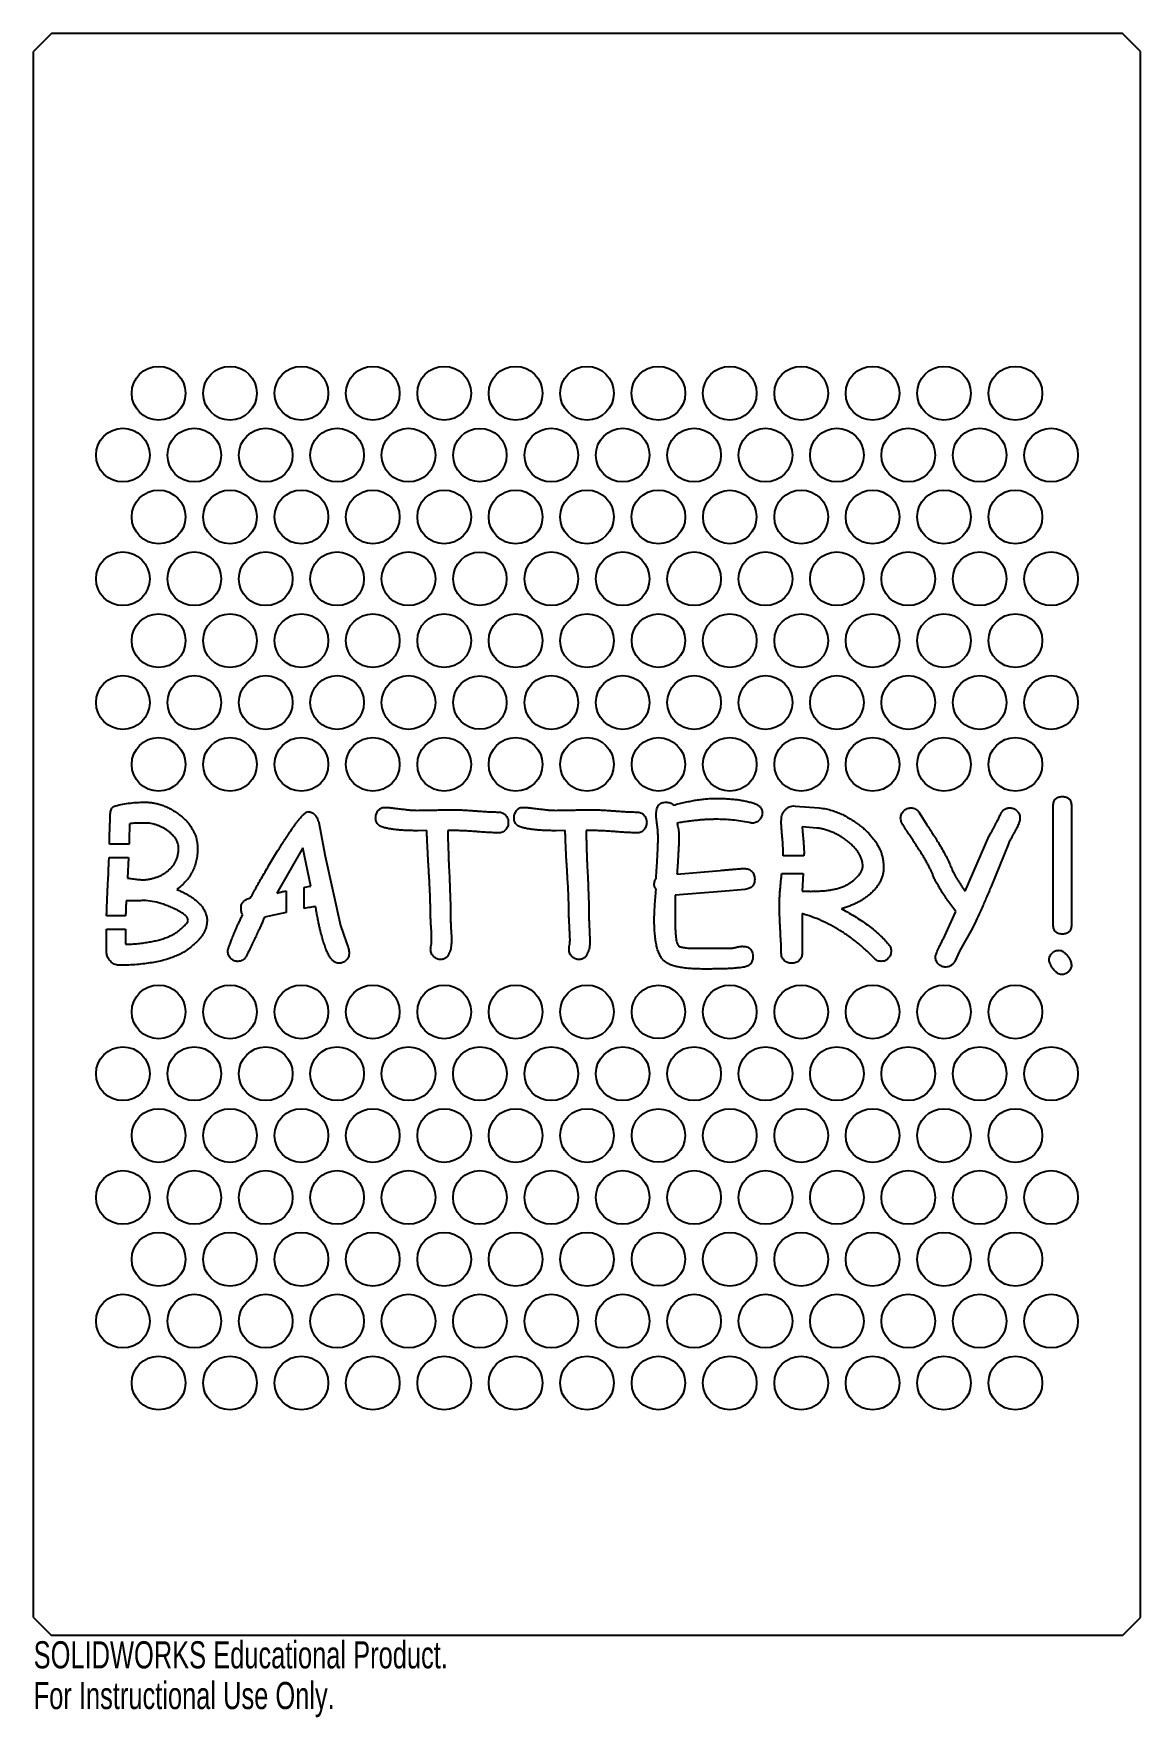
# Model space of a CAD drawing. Header units: inches. Extents: x -3.9 to 3.9, y -1.4 to 10.4.
import ezdxf

# ---------------------------------------------------------------- set-up
doc = ezdxf.new("R2010")
doc.units = ezdxf.units.IN
doc.header["$MEASUREMENT"] = 0
doc.styles.add('SLDTEXTSTYLE0', font='TXT', dxfattribs={"width": 0.7})

msp = doc.modelspace()

# ---------------------------------------------------------------- texts
at = {"color": 7, "linetype": 'Continuous', "char_height": 0.1903, "attachment_point": 1, "style": 'SLDTEXTSTYLE0'}
for s, insert in [('SOLIDWORKS Educational Product.', (-3.875, -0.835)), ('For Instructional Use Only.', (-3.875, -1.12))]:
    msp.add_mtext(s, dxfattribs=dict(at, insert=insert))

# ---------------------------------------------------------------- linework, layer by layer
at = {"color": 7, "linetype": 'Continuous', "lineweight": 25}
for p, q in [((-3.75, 10.42), (-3.875, 10.295)), ((3.75, 10.42), (-3.75, 10.42)), ((3.875, 10.295), (3.75, 10.42)), ((-3.875, -0.67), (-3.875, 10.295)), ((3.875, -0.67), (3.875, 10.295)), ((1.457, 5.012), (1.627, 4.999)), ((2.326, 4.967), (2.38, 4.881)), ((3.265, 4.182), (3.265, 5.012)), ((3.392, 5.012), (3.392, 4.182)), ((-3.205, 4.888), (-3.206, 4.77)), ((-1.879, 4.896), (-1.834, 4.662)), ((-1.121, 4.84), (-1.185, 4.839)), ((-0.927, 4.84), (-0.975, 4.84)), ((-0.153, 4.84), (-0.216, 4.839)), ((0.041, 4.84), (-0.007, 4.84)), ((1.609, 4.858), (1.506, 4.866)), ((1.506, 4.866), (1.514, 4.781)), ((-3.207, 4.745), (-3.344, 4.745)), ((-3.206, 4.77), (-3.207, 4.745)), ((-1.991, 4.72), (-2.171, 4.403)), ((-1.933, 4.452), (-1.991, 4.72)), ((2.649, 4.416), (2.816, 4.804)), ((2.951, 4.748), (2.831, 4.45)), ((-3.347, 4.651), (-3.212, 4.651)), ((-3.212, 4.651), (-3.218, 4.508)), ((-1.834, 4.662), (-1.727, 4.176)), ((1.519, 4.664), (1.373, 4.664)), ((0.63, 4.535), (0.935, 4.562)), ((1.364, 4.539), (1.514, 4.539)), ((1.514, 4.539), (1.506, 4.417)), ((-2.106, 4.418), (-2.106, 4.267)), ((-1.981, 4.295), (-1.981, 4.443)), ((0.941, 4.415), (0.617, 4.389)), ((0.617, 4.389), (0.617, 4.215)), ((1.108, 4.429), (0.941, 4.415)), ((-3.146, 4.349), (-3.227, 4.349)), ((-3.015, 4.339), (-3.09, 4.351)), ((-2.106, 4.267), (-2.259, 4.233)), ((1.506, 4.259), (1.506, 3.983)), ((2.506, 4.104), (2.584, 4.273)), ((-3.231, 4.243), (-3.364, 4.243)), ((-3.364, 3.985), (-3.364, 4.149)), ((-3.364, 4.149), (-3.232, 4.149)), ((-3.232, 4.149), (-3.232, 4.044)), ((-1.727, 4.176), (-1.686, 4.062)), ((2.699, 4.157), (2.612, 4)), ((0.748, 4.017), (1.007, 4.017)), ((2.612, 4), (2.575, 3.924)), ((-3.875, -0.67), (-3.75, -0.795)), ((3.75, -0.795), (3.875, -0.67)), ((3.75, -0.795), (-3.75, -0.795))]:
    msp.add_line(p, q, dxfattribs=at)
for centre, radius in [((-3, 7.902), 0.188), ((-2.5, 7.902), 0.188), ((-2, 7.902), 0.188), ((-1.5, 7.902), 0.188), ((-1, 7.902), 0.188), ((-0.5, 7.902), 0.188), ((0, 7.902), 0.188), ((0.5, 7.902), 0.188), ((1, 7.902), 0.188), ((1.5, 7.902), 0.188), ((2, 7.902), 0.188), ((2.5, 7.902), 0.188), ((3, 7.902), 0.188), ((-3.25, 7.469), 0.188), ((-2.75, 7.469), 0.188), ((-2.25, 7.469), 0.188), ((-1.75, 7.469), 0.188), ((-1.25, 7.469), 0.188), ((-0.75, 7.469), 0.187), ((-0.25, 7.469), 0.188), ((0.25, 7.469), 0.188), ((0.75, 7.469), 0.188), ((1.25, 7.469), 0.188), ((1.75, 7.469), 0.188), ((2.25, 7.469), 0.188), ((2.75, 7.469), 0.188), ((3.25, 7.469), 0.188), ((-3, 7.036), 0.188), ((-2.5, 7.036), 0.188), ((-2, 7.036), 0.188), ((-1.5, 7.036), 0.188), ((-1, 7.036), 0.188), ((-0.5, 7.036), 0.188), ((0, 7.036), 0.188), ((0.5, 7.036), 0.188), ((1, 7.036), 0.187), ((1.5, 7.036), 0.188), ((2, 7.036), 0.188), ((2.5, 7.036), 0.188), ((3, 7.036), 0.188), ((-3.25, 6.603), 0.188), ((-2.75, 6.603), 0.188), ((-2.25, 6.603), 0.188), ((-1.75, 6.603), 0.188), ((-1.25, 6.603), 0.188), ((-0.75, 6.603), 0.187), ((-0.25, 6.603), 0.188), ((0.25, 6.603), 0.188), ((0.75, 6.603), 0.188), ((1.25, 6.603), 0.188), ((1.75, 6.603), 0.188), ((2.25, 6.603), 0.188), ((2.75, 6.603), 0.188), ((3.25, 6.603), 0.188), ((-3, 6.17), 0.188), ((-2.5, 6.17), 0.188), ((-2, 6.17), 0.188), ((-1.5, 6.17), 0.188), ((-1, 6.17), 0.188), ((-0.5, 6.17), 0.188), ((0, 6.17), 0.188), ((0.5, 6.17), 0.187), ((1, 6.17), 0.188), ((1.5, 6.17), 0.188), ((2, 6.17), 0.188), ((2.5, 6.17), 0.188), ((3, 6.17), 0.188), ((-3.25, 5.737), 0.188), ((-2.75, 5.737), 0.188), ((-2.25, 5.737), 0.188), ((-1.75, 5.737), 0.188), ((-1.25, 5.737), 0.188), ((-0.75, 5.737), 0.187), ((-0.25, 5.737), 0.188), ((0.25, 5.737), 0.188), ((0.75, 5.737), 0.188), ((1.25, 5.737), 0.188), ((1.75, 5.737), 0.188), ((2.25, 5.737), 0.188), ((2.75, 5.737), 0.188), ((3.25, 5.737), 0.188), ((-3, 5.304), 0.188), ((-2.5, 5.304), 0.188), ((-2, 5.304), 0.188), ((-1.5, 5.304), 0.188), ((-1, 5.304), 0.188), ((-0.5, 5.304), 0.188), ((0, 5.304), 0.188), ((0.5, 5.304), 0.187), ((1, 5.304), 0.188), ((1.5, 5.304), 0.188), ((2, 5.304), 0.188), ((2.5, 5.304), 0.188), ((3, 5.304), 0.188), ((-3, 3.571), 0.188), ((-2.5, 3.571), 0.188), ((-2, 3.571), 0.188), ((-1.5, 3.571), 0.188), ((-1, 3.571), 0.188), ((-0.5, 3.571), 0.188), ((0, 3.571), 0.188), ((0.5, 3.571), 0.187), ((1, 3.571), 0.188), ((1.5, 3.571), 0.188), ((2, 3.571), 0.188), ((2.5, 3.571), 0.188), ((3, 3.571), 0.188), ((-3.25, 3.138), 0.188), ((-2.75, 3.138), 0.188), ((-2.25, 3.138), 0.188), ((-1.75, 3.138), 0.188), ((-1.25, 3.138), 0.188), ((-0.75, 3.138), 0.188), ((-0.25, 3.138), 0.188), ((0.25, 3.138), 0.188), ((0.75, 3.138), 0.188), ((1.25, 3.138), 0.188), ((1.75, 3.138), 0.188), ((2.25, 3.138), 0.188), ((2.75, 3.138), 0.188), ((3.25, 3.138), 0.188), ((-3, 2.705), 0.188), ((-2.5, 2.705), 0.188), ((-2, 2.705), 0.188), ((-1.5, 2.705), 0.188), ((-1, 2.705), 0.188), ((-0.5, 2.705), 0.188), ((0, 2.705), 0.188), ((0.5, 2.705), 0.187), ((1, 2.705), 0.188), ((1.5, 2.705), 0.188), ((2, 2.705), 0.188), ((2.5, 2.705), 0.188), ((3, 2.705), 0.188), ((-3.25, 2.272), 0.188), ((-2.75, 2.272), 0.188), ((-2.25, 2.272), 0.188), ((-1.75, 2.272), 0.188), ((-1.25, 2.272), 0.188), ((-0.75, 2.272), 0.188), ((-0.25, 2.272), 0.188), ((0.25, 2.272), 0.188), ((0.75, 2.272), 0.188), ((1.25, 2.272), 0.188), ((1.75, 2.272), 0.188), ((2.25, 2.272), 0.188), ((2.75, 2.272), 0.188), ((3.25, 2.272), 0.188), ((-3, 1.839), 0.188), ((-2.5, 1.839), 0.188), ((-2, 1.839), 0.188), ((-1.5, 1.839), 0.188), ((-1, 1.839), 0.188), ((-0.5, 1.839), 0.188), ((0, 1.839), 0.188), ((0.5, 1.839), 0.187), ((1, 1.839), 0.188), ((1.5, 1.839), 0.188), ((2, 1.839), 0.188), ((2.5, 1.839), 0.188), ((3, 1.839), 0.188), ((-3.25, 1.406), 0.188), ((-2.75, 1.406), 0.188), ((-2.25, 1.406), 0.188), ((-1.75, 1.406), 0.188), ((-1.25, 1.406), 0.188), ((-0.75, 1.406), 0.188), ((-0.25, 1.406), 0.188), ((0.25, 1.406), 0.188), ((0.75, 1.406), 0.188), ((1.25, 1.406), 0.188), ((1.75, 1.406), 0.188), ((2.25, 1.406), 0.188), ((2.75, 1.406), 0.188), ((3.25, 1.406), 0.188), ((-3, 0.973), 0.188), ((-2.5, 0.973), 0.188), ((-2, 0.973), 0.188), ((-1.5, 0.973), 0.188), ((-1, 0.973), 0.188), ((-0.5, 0.973), 0.188), ((0, 0.973), 0.188), ((0.5, 0.973), 0.187), ((1, 0.973), 0.188), ((1.5, 0.973), 0.188), ((2, 0.973), 0.188), ((2.5, 0.973), 0.188), ((3, 0.973), 0.188)]:
    msp.add_circle(centre, radius, dxfattribs=at)
for points, knots in [([(3.265, 5.012), (3.265, 5.017), (3.266, 5.027), (3.268, 5.041), (3.273, 5.052), (3.28, 5.062), (3.29, 5.069), (3.301, 5.075), (3.314, 5.078), (3.324, 5.078), (3.329, 5.078)], [0, 0, 0, 0, 0.147373, 0.278349, 0.397753, 0.507376, 0.617899, 0.73157, 0.85891, 1, 1, 1, 1]), ([(3.329, 5.078), (3.334, 5.078), (3.343, 5.078), (3.356, 5.075), (3.368, 5.07), (3.377, 5.062), (3.384, 5.052), (3.389, 5.041), (3.392, 5.027), (3.392, 5.017), (3.392, 5.012)], [0, 0, 0, 0, 0.1430309, 0.2681936, 0.3836452, 0.4924243, 0.6031877, 0.7216306, 0.8529192, 1, 1, 1, 1]), ([(-3.344, 4.77), (-3.344, 4.775), (-3.344, 4.788), (-3.343, 4.807), (-3.343, 4.828), (-3.342, 4.851), (-3.341, 4.876), (-3.34, 4.903), (-3.339, 4.933), (-3.338, 4.953), (-3.338, 4.963)], [0, 0, 0, 0, 0.089006, 0.188742, 0.298144, 0.418292, 0.548119, 0.688701, 0.83897, 1, 1, 1, 1]), ([(-3.338, 4.963), (-3.337, 4.968), (-3.335, 4.978), (-3.33, 4.992), (-3.324, 5.003), (-3.317, 5.007), (-3.315, 5.009)], [0, 0, 0, 0, 0.308547, 0.569789, 0.79657, 1, 1, 1, 1]), ([(-3.315, 5.009), (-3.298, 5.014), (-3.264, 5.024), (-3.211, 5.032), (-3.155, 5.038), (-3.117, 5.039), (-3.097, 5.039)], [0, 0, 0, 0, 0.232639, 0.475273, 0.730674, 1, 1, 1, 1]), ([(-3.097, 5.039), (-3.087, 5.039), (-3.066, 5.038), (-3.035, 5.034), (-3.005, 5.028), (-2.975, 5.018), (-2.945, 5.006), (-2.916, 4.992), (-2.887, 4.975), (-2.868, 4.961), (-2.859, 4.954)], [0, 0, 0, 0, 0.120268, 0.239813, 0.360359, 0.482036, 0.606193, 0.733155, 0.864419, 1, 1, 1, 1]), ([(-2.859, 4.954), (-2.848, 4.946), (-2.828, 4.93), (-2.801, 4.904), (-2.778, 4.876), (-2.76, 4.846), (-2.745, 4.815), (-2.735, 4.783), (-2.728, 4.749), (-2.728, 4.726), (-2.727, 4.714)], [0, 0, 0, 0, 0.13965, 0.271357, 0.397597, 0.51891, 0.638685, 0.756958, 0.876827, 1, 1, 1, 1]), ([(-2.159, 4.71), (-2.152, 4.721), (-2.139, 4.741), (-2.12, 4.771), (-2.102, 4.799), (-2.085, 4.824), (-2.069, 4.848), (-2.053, 4.869), (-2.039, 4.889), (-2.026, 4.906), (-2.013, 4.922), (-2.002, 4.935), (-1.992, 4.946), (-1.982, 4.956), (-1.974, 4.963), (-1.966, 4.968), (-1.96, 4.972), (-1.956, 4.972), (-1.954, 4.973)], [0, 0, 0, 0, 0.11146, 0.216929, 0.315226, 0.406522, 0.491858, 0.570035, 0.641779, 0.707127, 0.765357, 0.817744, 0.863024, 0.902179, 0.93495, 0.961917, 0.983105, 1, 1, 1, 1]), ([(-1.954, 4.973), (-1.949, 4.972), (-1.941, 4.972), (-1.928, 4.968), (-1.917, 4.962), (-1.907, 4.954), (-1.898, 4.943), (-1.89, 4.929), (-1.884, 4.914), (-1.88, 4.902), (-1.879, 4.896)], [0, 0, 0, 0, 0.1146653, 0.2224798, 0.3318181, 0.443275, 0.5625113, 0.6937528, 0.8392083, 1, 1, 1, 1]), ([(-1.48, 4.931), (-1.48, 4.935), (-1.479, 4.945), (-1.475, 4.958), (-1.47, 4.97), (-1.465, 4.977), (-1.462, 4.981)], [0, 0, 0, 0, 0.256406, 0.5054352, 0.7480057, 1, 1, 1, 1]), ([(-1.462, 4.981), (-1.458, 4.985), (-1.451, 4.992), (-1.438, 4.999), (-1.424, 5.003), (-1.414, 5.003), (-1.409, 5.003)], [0, 0, 0, 0, 0.256654, 0.496673, 0.740639, 1, 1, 1, 1]), ([(-1.409, 5.003), (-1.406, 5.003), (-1.401, 5.003), (-1.392, 5.002), (-1.381, 5.001), (-1.368, 4.999), (-1.354, 4.998), (-1.337, 4.996), (-1.318, 4.993), (-1.305, 4.992), (-1.298, 4.991)], [0, 0, 0, 0, 0.0635938, 0.1442292, 0.2419667, 0.3584673, 0.491876, 0.6442657, 0.8135624, 1, 1, 1, 1]), ([(-1.298, 4.991), (-1.287, 4.99), (-1.267, 4.987), (-1.237, 4.984), (-1.211, 4.983), (-1.194, 4.983), (-1.187, 4.982)], [0, 0, 0, 0, 0.293881, 0.559427, 0.794649, 1, 1, 1, 1]), ([(-1.187, 4.982), (-1.179, 4.982), (-1.161, 4.983), (-1.133, 4.983), (-1.099, 4.984), (-1.061, 4.984), (-1.023, 4.985), (-0.989, 4.986), (-0.961, 4.986), (-0.943, 4.986), (-0.936, 4.986)], [0, 0, 0, 0, 0.092555, 0.207421, 0.342966, 0.499992, 0.657034, 0.792579, 0.907445, 1, 1, 1, 1]), ([(-0.936, 4.986), (-0.931, 4.986), (-0.921, 4.986), (-0.905, 4.986), (-0.888, 4.985), (-0.869, 4.984), (-0.849, 4.983), (-0.826, 4.982), (-0.803, 4.98), (-0.778, 4.978), (-0.753, 4.976), (-0.73, 4.975), (-0.707, 4.973), (-0.687, 4.972), (-0.668, 4.971), (-0.651, 4.971), (-0.635, 4.97), (-0.625, 4.97), (-0.62, 4.97)], [0, 0, 0, 0, 0.044676, 0.094607, 0.149168, 0.209007, 0.274162, 0.344565, 0.419639, 0.500002, 0.580366, 0.656096, 0.725842, 0.790961, 0.850832, 0.90605, 0.955324, 1, 1, 1, 1]), ([(-0.62, 4.97), (-0.616, 4.97), (-0.606, 4.97), (-0.593, 4.965), (-0.581, 4.959), (-0.57, 4.95), (-0.562, 4.938), (-0.555, 4.926), (-0.551, 4.912), (-0.551, 4.902), (-0.551, 4.897)], [0, 0, 0, 0, 0.12743, 0.246739, 0.367008, 0.490936, 0.616803, 0.739427, 0.86707, 1, 1, 1, 1]), ([(-0.511, 4.931), (-0.511, 4.935), (-0.511, 4.945), (-0.507, 4.958), (-0.501, 4.97), (-0.496, 4.977), (-0.493, 4.981)], [0, 0, 0, 0, 0.256406, 0.5054352, 0.7480057, 1, 1, 1, 1]), ([(-0.493, 4.981), (-0.49, 4.985), (-0.483, 4.992), (-0.47, 4.999), (-0.455, 5.003), (-0.445, 5.003), (-0.44, 5.003)], [0, 0, 0, 0, 0.256654, 0.4966728, 0.7406388, 1, 1, 1, 1]), ([(-0.44, 5.003), (-0.437, 5.003), (-0.432, 5.003), (-0.423, 5.002), (-0.412, 5.001), (-0.4, 4.999), (-0.385, 4.998), (-0.368, 4.996), (-0.349, 4.993), (-0.336, 4.992), (-0.33, 4.991)], [0, 0, 0, 0, 0.063594, 0.144229, 0.241967, 0.358467, 0.491876, 0.644266, 0.813562, 1, 1, 1, 1]), ([(-0.33, 4.991), (-0.319, 4.99), (-0.298, 4.987), (-0.268, 4.984), (-0.242, 4.983), (-0.225, 4.983), (-0.218, 4.982)], [0, 0, 0, 0, 0.293881, 0.559427, 0.794649, 1, 1, 1, 1]), ([(-0.218, 4.982), (-0.21, 4.982), (-0.193, 4.983), (-0.164, 4.983), (-0.13, 4.984), (-0.092, 4.984), (-0.055, 4.985), (-0.021, 4.986), (0.008, 4.986), (0.025, 4.986), (0.033, 4.986)], [0, 0, 0, 0, 0.092555, 0.207421, 0.342966, 0.499992, 0.657034, 0.792579, 0.907445, 1, 1, 1, 1]), ([(0.033, 4.986), (0.038, 4.986), (0.048, 4.986), (0.064, 4.986), (0.081, 4.985), (0.1, 4.984), (0.12, 4.983), (0.142, 4.982), (0.166, 4.98), (0.191, 4.978), (0.216, 4.976), (0.239, 4.975), (0.261, 4.973), (0.282, 4.972), (0.301, 4.971), (0.318, 4.971), (0.334, 4.97), (0.344, 4.97), (0.348, 4.97)], [0, 0, 0, 0, 0.044676, 0.094607, 0.149168, 0.209007, 0.274162, 0.344565, 0.419639, 0.500002, 0.580366, 0.656096, 0.725842, 0.790961, 0.850832, 0.90605, 0.955324, 1, 1, 1, 1]), ([(0.348, 4.97), (0.353, 4.97), (0.362, 4.97), (0.376, 4.965), (0.388, 4.959), (0.398, 4.95), (0.407, 4.938), (0.414, 4.926), (0.417, 4.912), (0.418, 4.902), (0.418, 4.897)], [0, 0, 0, 0, 0.12743, 0.246739, 0.367008, 0.490936, 0.616803, 0.739427, 0.86707, 1, 1, 1, 1]), ([(0.484, 4.956), (0.485, 4.962), (0.485, 4.974), (0.488, 4.992), (0.494, 5.006), (0.501, 5.019), (0.512, 5.028), (0.524, 5.035), (0.539, 5.038), (0.549, 5.039), (0.555, 5.039)], [0, 0, 0, 0, 0.156313, 0.295046, 0.418084, 0.530929, 0.637941, 0.74794, 0.866782, 1, 1, 1, 1]), ([(0.498, 4.804), (0.498, 4.809), (0.497, 4.819), (0.496, 4.837), (0.494, 4.857), (0.491, 4.88), (0.488, 4.902), (0.486, 4.923), (0.485, 4.94), (0.485, 4.951), (0.484, 4.956)], [0, 0, 0, 0, 0.0952493, 0.2097929, 0.3451329, 0.5000048, 0.6562267, 0.7915667, 0.9061103, 1, 1, 1, 1]), ([(0.555, 5.039), (0.56, 5.039), (0.569, 5.038), (0.583, 5.035), (0.595, 5.028), (0.602, 5.022), (0.606, 5.019)], [0, 0, 0, 0, 0.256011, 0.501755, 0.744845, 1, 1, 1, 1]), ([(0.606, 5.019), (0.62, 5.022), (0.647, 5.03), (0.687, 5.039), (0.727, 5.047), (0.765, 5.054), (0.802, 5.059), (0.838, 5.063), (0.873, 5.065), (0.896, 5.065), (0.907, 5.066)], [0, 0, 0, 0, 0.1410471, 0.2776536, 0.4084631, 0.5351875, 0.6571521, 0.7758472, 0.8893655, 1, 1, 1, 1]), ([(0.907, 5.066), (0.921, 5.065), (0.948, 5.065), (0.987, 5.063), (1.025, 5.06), (1.06, 5.056), (1.093, 5.051), (1.124, 5.044), (1.153, 5.037), (1.172, 5.03), (1.18, 5.027)], [0, 0, 0, 0, 0.150152, 0.292977, 0.428577, 0.556433, 0.676897, 0.79146, 0.8989, 1, 1, 1, 1]), ([(1.18, 5.027), (1.184, 5.025), (1.191, 5.022), (1.201, 5.017), (1.209, 5.01), (1.216, 5.002), (1.221, 4.994), (1.225, 4.984), (1.227, 4.974), (1.227, 4.967), (1.228, 4.963)], [0, 0, 0, 0, 0.141204, 0.273981, 0.396418, 0.515142, 0.629623, 0.747251, 0.871004, 1, 1, 1, 1]), ([(1.228, 4.963), (1.227, 4.959), (1.227, 4.95), (1.223, 4.938), (1.217, 4.926), (1.212, 4.919), (1.209, 4.916)], [0, 0, 0, 0, 0.2490214, 0.4934107, 0.7401432, 1, 1, 1, 1]), ([(1.36, 4.909), (1.361, 4.915), (1.361, 4.928), (1.365, 4.946), (1.372, 4.964), (1.379, 4.974), (1.383, 4.979)], [0, 0, 0, 0, 0.258173, 0.507989, 0.751168, 1, 1, 1, 1]), ([(1.383, 4.979), (1.388, 4.985), (1.397, 4.995), (1.415, 5.007), (1.435, 5.013), (1.45, 5.013), (1.457, 5.012)], [0, 0, 0, 0, 0.254728, 0.496286, 0.737158, 1, 1, 1, 1]), ([(1.627, 4.999), (1.643, 4.997), (1.673, 4.993), (1.716, 4.982), (1.755, 4.969), (1.779, 4.958), (1.791, 4.952)], [0, 0, 0, 0, 0.275161, 0.533437, 0.773152, 1, 1, 1, 1]), ([(1.791, 4.952), (1.802, 4.946), (1.825, 4.933), (1.858, 4.914), (1.888, 4.893), (1.916, 4.873), (1.942, 4.851), (1.965, 4.83), (1.986, 4.807), (2.005, 4.784), (2.022, 4.761), (2.037, 4.737), (2.049, 4.713), (2.06, 4.688), (2.067, 4.662), (2.073, 4.636), (2.076, 4.61), (2.077, 4.592), (2.077, 4.583)], [0, 0, 0, 0, 0.080318, 0.15726, 0.231333, 0.302105, 0.369742, 0.434721, 0.4973, 0.557708, 0.615934, 0.672647, 0.728222, 0.782824, 0.836932, 0.890803, 0.945197, 1, 1, 1, 1]), ([(2.196, 4.928), (2.197, 4.933), (2.197, 4.942), (2.202, 4.956), (2.209, 4.968), (2.218, 4.979), (2.229, 4.988), (2.242, 4.994), (2.255, 4.999), (2.264, 4.999), (2.268, 4.999)], [0, 0, 0, 0, 0.130215, 0.254327, 0.377844, 0.50635, 0.635574, 0.757303, 0.877332, 1, 1, 1, 1]), ([(2.268, 4.999), (2.274, 4.999), (2.285, 4.998), (2.3, 4.992), (2.315, 4.981), (2.322, 4.972), (2.326, 4.967)], [0, 0, 0, 0, 0.2444, 0.4797, 0.727089, 1, 1, 1, 1]), ([(2.816, 4.804), (2.819, 4.808), (2.824, 4.817), (2.833, 4.831), (2.841, 4.848), (2.851, 4.865), (2.861, 4.884), (2.872, 4.905), (2.884, 4.928), (2.891, 4.943), (2.895, 4.952)], [0, 0, 0, 0, 0.088668, 0.187306, 0.29687, 0.416401, 0.546988, 0.687484, 0.837942, 1, 1, 1, 1]), ([(2.895, 4.952), (2.897, 4.955), (2.9, 4.963), (2.906, 4.972), (2.913, 4.981), (2.921, 4.988), (2.93, 4.993), (2.939, 4.997), (2.95, 4.999), (2.957, 4.999), (2.961, 4.999)], [0, 0, 0, 0, 0.142931, 0.276859, 0.39957, 0.520457, 0.6358, 0.752214, 0.872335, 1, 1, 1, 1]), ([(2.961, 4.999), (2.965, 4.999), (2.974, 4.999), (2.987, 4.995), (3, 4.988), (3.011, 4.98), (3.02, 4.969), (3.028, 4.957), (3.032, 4.944), (3.032, 4.934), (3.032, 4.929)], [0, 0, 0, 0, 0.123146, 0.243111, 0.363607, 0.492199, 0.618447, 0.743375, 0.867429, 1, 1, 1, 1]), ([(-3.095, 4.893), (-3.107, 4.893), (-3.129, 4.893), (-3.16, 4.892), (-3.184, 4.891), (-3.199, 4.889), (-3.205, 4.888)], [0, 0, 0, 0, 0.327786, 0.604864, 0.827543, 1, 1, 1, 1]), ([(-2.86, 4.717), (-2.86, 4.722), (-2.861, 4.733), (-2.864, 4.749), (-2.87, 4.765), (-2.879, 4.78), (-2.889, 4.795), (-2.903, 4.81), (-2.918, 4.824), (-2.935, 4.838), (-2.954, 4.851), (-2.974, 4.862), (-2.993, 4.871), (-3.013, 4.879), (-3.033, 4.885), (-3.054, 4.89), (-3.074, 4.893), (-3.088, 4.893), (-3.095, 4.893)], [0, 0, 0, 0, 0.050702, 0.101808, 0.153693, 0.207642, 0.264826, 0.326345, 0.391919, 0.462468, 0.534734, 0.604432, 0.672257, 0.73857, 0.804186, 0.869776, 0.93449, 1, 1, 1, 1]), ([(-1.424, 4.862), (-1.428, 4.863), (-1.437, 4.865), (-1.448, 4.871), (-1.458, 4.878), (-1.466, 4.886), (-1.472, 4.895), (-1.477, 4.906), (-1.479, 4.918), (-1.48, 4.926), (-1.48, 4.931)], [0, 0, 0, 0, 0.143629, 0.274277, 0.393764, 0.509874, 0.625198, 0.742806, 0.865392, 1, 1, 1, 1]), ([(-1.185, 4.839), (-1.197, 4.839), (-1.221, 4.84), (-1.256, 4.841), (-1.289, 4.842), (-1.32, 4.845), (-1.349, 4.848), (-1.375, 4.851), (-1.4, 4.856), (-1.416, 4.86), (-1.424, 4.862)], [0, 0, 0, 0, 0.153505, 0.299303, 0.436587, 0.564632, 0.686049, 0.798368, 0.902724, 1, 1, 1, 1]), ([(-1.108, 4.559), (-1.109, 4.574), (-1.111, 4.605), (-1.113, 4.648), (-1.115, 4.689), (-1.117, 4.726), (-1.119, 4.759), (-1.12, 4.789), (-1.121, 4.816), (-1.121, 4.832), (-1.121, 4.84)], [0, 0, 0, 0, 0.168131, 0.323684, 0.467398, 0.598579, 0.717226, 0.824013, 0.918271, 1, 1, 1, 1]), ([(-0.975, 4.84), (-0.975, 4.831), (-0.975, 4.813), (-0.974, 4.783), (-0.973, 4.75), (-0.972, 4.712), (-0.97, 4.671), (-0.969, 4.627), (-0.967, 4.578), (-0.965, 4.545), (-0.964, 4.527)], [0, 0, 0, 0, 0.082844, 0.177642, 0.285044, 0.403728, 0.535017, 0.677615, 0.832819, 1, 1, 1, 1]), ([(-0.773, 4.833), (-0.789, 4.834), (-0.819, 4.836), (-0.86, 4.839), (-0.896, 4.84), (-0.918, 4.84), (-0.927, 4.84)], [0, 0, 0, 0, 0.309901, 0.579136, 0.809127, 1, 1, 1, 1]), ([(-0.619, 4.825), (-0.623, 4.825), (-0.633, 4.825), (-0.648, 4.825), (-0.665, 4.826), (-0.683, 4.827), (-0.703, 4.828), (-0.725, 4.829), (-0.749, 4.831), (-0.765, 4.832), (-0.773, 4.833)], [0, 0, 0, 0, 0.087234, 0.183887, 0.292656, 0.412205, 0.542618, 0.68383, 0.837182, 1, 1, 1, 1]), ([(-0.551, 4.897), (-0.551, 4.892), (-0.551, 4.882), (-0.555, 4.869), (-0.561, 4.856), (-0.57, 4.845), (-0.58, 4.836), (-0.592, 4.829), (-0.605, 4.825), (-0.614, 4.825), (-0.619, 4.825)], [0, 0, 0, 0, 0.133229, 0.25934, 0.383945, 0.510389, 0.634923, 0.752973, 0.874222, 1, 1, 1, 1]), ([(-0.455, 4.862), (-0.459, 4.863), (-0.468, 4.865), (-0.479, 4.871), (-0.489, 4.878), (-0.497, 4.886), (-0.503, 4.895), (-0.508, 4.906), (-0.511, 4.918), (-0.511, 4.926), (-0.511, 4.931)], [0, 0, 0, 0, 0.143629, 0.274277, 0.393764, 0.509874, 0.625198, 0.742806, 0.865392, 1, 1, 1, 1]), ([(-0.216, 4.839), (-0.228, 4.839), (-0.252, 4.84), (-0.287, 4.841), (-0.32, 4.842), (-0.351, 4.845), (-0.38, 4.848), (-0.407, 4.851), (-0.431, 4.856), (-0.447, 4.86), (-0.455, 4.862)], [0, 0, 0, 0, 0.153505, 0.299303, 0.436587, 0.564632, 0.686049, 0.798368, 0.902724, 1, 1, 1, 1]), ([(-0.139, 4.559), (-0.14, 4.574), (-0.142, 4.605), (-0.145, 4.648), (-0.147, 4.689), (-0.148, 4.726), (-0.15, 4.759), (-0.151, 4.789), (-0.152, 4.816), (-0.152, 4.832), (-0.153, 4.84)], [0, 0, 0, 0, 0.168131, 0.323684, 0.467398, 0.598579, 0.717226, 0.824013, 0.918271, 1, 1, 1, 1]), ([(-0.007, 4.84), (-0.007, 4.831), (-0.006, 4.813), (-0.005, 4.783), (-0.004, 4.75), (-0.003, 4.712), (-0.002, 4.671), (0, 4.627), (0.002, 4.578), (0.004, 4.545), (0.005, 4.527)], [0, 0, 0, 0, 0.082844, 0.177642, 0.285044, 0.403728, 0.535017, 0.677615, 0.832819, 1, 1, 1, 1]), ([(0.196, 4.833), (0.18, 4.834), (0.15, 4.836), (0.108, 4.839), (0.073, 4.84), (0.051, 4.84), (0.041, 4.84)], [0, 0, 0, 0, 0.309901, 0.579136, 0.809127, 1, 1, 1, 1]), ([(0.35, 4.825), (0.345, 4.825), (0.336, 4.825), (0.321, 4.825), (0.304, 4.826), (0.286, 4.827), (0.265, 4.828), (0.244, 4.829), (0.22, 4.831), (0.204, 4.832), (0.196, 4.833)], [0, 0, 0, 0, 0.087234, 0.183887, 0.292656, 0.412205, 0.542618, 0.68383, 0.837182, 1, 1, 1, 1]), ([(0.418, 4.897), (0.418, 4.892), (0.417, 4.882), (0.413, 4.869), (0.408, 4.856), (0.399, 4.845), (0.388, 4.836), (0.377, 4.829), (0.364, 4.825), (0.354, 4.825), (0.35, 4.825)], [0, 0, 0, 0, 0.133229, 0.25934, 0.383945, 0.510389, 0.634923, 0.752973, 0.874222, 1, 1, 1, 1]), ([(0.905, 4.92), (0.895, 4.919), (0.875, 4.919), (0.844, 4.918), (0.812, 4.916), (0.778, 4.913), (0.743, 4.909), (0.707, 4.905), (0.669, 4.899), (0.643, 4.895), (0.63, 4.893)], [0, 0, 0, 0, 0.107986, 0.219801, 0.337762, 0.459687, 0.587125, 0.719286, 0.857249, 1, 1, 1, 1]), ([(0.63, 4.893), (0.632, 4.885), (0.636, 4.871), (0.64, 4.851), (0.643, 4.833), (0.643, 4.822), (0.644, 4.816)], [0, 0, 0, 0, 0.301515, 0.567202, 0.800491, 1, 1, 1, 1]), ([(1.136, 4.896), (1.116, 4.899), (1.077, 4.907), (1.019, 4.914), (0.962, 4.919), (0.924, 4.919), (0.905, 4.92)], [0, 0, 0, 0, 0.259205, 0.511974, 0.758123, 1, 1, 1, 1]), ([(1.158, 4.893), (1.155, 4.893), (1.147, 4.893), (1.14, 4.895), (1.136, 4.896)], [0, 0, 0, 0, 0.468969, 1, 1, 1, 1]), ([(1.209, 4.916), (1.206, 4.912), (1.199, 4.905), (1.186, 4.898), (1.173, 4.894), (1.163, 4.893), (1.158, 4.893)], [0, 0, 0, 0, 0.255239, 0.500841, 0.74268, 1, 1, 1, 1]), ([(1.374, 4.697), (1.373, 4.704), (1.373, 4.718), (1.372, 4.743), (1.37, 4.771), (1.367, 4.803), (1.364, 4.834), (1.362, 4.863), (1.361, 4.887), (1.36, 4.902), (1.36, 4.909)], [0, 0, 0, 0, 0.094719, 0.209093, 0.344172, 0.5, 0.655828, 0.790907, 0.905281, 1, 1, 1, 1]), ([(1.821, 4.769), (1.813, 4.775), (1.796, 4.787), (1.77, 4.804), (1.744, 4.818), (1.718, 4.83), (1.691, 4.84), (1.664, 4.848), (1.637, 4.854), (1.619, 4.857), (1.609, 4.858)], [0, 0, 0, 0, 0.134073, 0.265117, 0.39273, 0.517542, 0.6397, 0.76067, 0.880255, 1, 1, 1, 1]), ([(2.207, 4.891), (2.204, 4.897), (2.198, 4.909), (2.197, 4.922), (2.196, 4.928)], [0, 0, 0, 0, 0.520262, 1, 1, 1, 1]), ([(2.322, 4.711), (2.315, 4.723), (2.3, 4.745), (2.279, 4.777), (2.261, 4.805), (2.245, 4.829), (2.232, 4.849), (2.221, 4.866), (2.213, 4.88), (2.209, 4.887), (2.207, 4.891)], [0, 0, 0, 0, 0.198876, 0.375417, 0.531779, 0.667967, 0.781827, 0.875525, 0.948246, 1, 1, 1, 1]), ([(2.38, 4.881), (2.386, 4.872), (2.397, 4.856), (2.412, 4.832), (2.426, 4.81), (2.439, 4.79), (2.45, 4.773), (2.46, 4.757), (2.468, 4.744), (2.473, 4.736), (2.475, 4.732)], [0, 0, 0, 0, 0.177437, 0.339883, 0.487985, 0.620754, 0.73819, 0.840657, 0.927793, 1, 1, 1, 1]), ([(3.032, 4.929), (3.032, 4.926), (3.032, 4.92), (3.03, 4.91), (3.027, 4.9), (3.023, 4.888), (3.018, 4.875), (3.011, 4.861), (3.004, 4.846), (2.998, 4.836), (2.995, 4.83)], [0, 0, 0, 0, 0.080168, 0.173142, 0.278158, 0.39412, 0.526296, 0.670261, 0.827242, 1, 1, 1, 1]), ([(-3.344, 4.745), (-3.344, 4.745), (-3.344, 4.753), (-3.344, 4.762), (-3.344, 4.77)], [0.91588472, 0.91588472, 0.91588472, 0.91588472, 0.91690024, 1, 1, 1, 1]), ([(-2.934, 4.559), (-2.928, 4.565), (-2.916, 4.575), (-2.901, 4.592), (-2.888, 4.61), (-2.878, 4.629), (-2.87, 4.649), (-2.864, 4.671), (-2.861, 4.693), (-2.86, 4.709), (-2.86, 4.717)], [0, 0, 0, 0, 0.129915, 0.255888, 0.378548, 0.499425, 0.620114, 0.743332, 0.869369, 1, 1, 1, 1]), ([(0.484, 4.505), (0.485, 4.521), (0.487, 4.553), (0.49, 4.599), (0.492, 4.641), (0.494, 4.68), (0.496, 4.715), (0.497, 4.748), (0.498, 4.777), (0.498, 4.795), (0.498, 4.804)], [0, 0, 0, 0, 0.16392, 0.316685, 0.458299, 0.588766, 0.708091, 0.816283, 0.914043, 1, 1, 1, 1]), ([(0.644, 4.816), (0.644, 4.807), (0.644, 4.789), (0.643, 4.759), (0.642, 4.728), (0.64, 4.694), (0.638, 4.658), (0.636, 4.619), (0.633, 4.577), (0.631, 4.549), (0.63, 4.535)], [0, 0, 0, 0, 0.094871, 0.198588, 0.311166, 0.431149, 0.560751, 0.698511, 0.84517, 1, 1, 1, 1]), ([(1.514, 4.781), (1.515, 4.773), (1.516, 4.757), (1.518, 4.735), (1.519, 4.715), (1.519, 4.702), (1.52, 4.696)], [0, 0, 0, 0, 0.293207, 0.556902, 0.793122, 1, 1, 1, 1]), ([(1.931, 4.587), (1.931, 4.595), (1.93, 4.611), (1.925, 4.635), (1.916, 4.659), (1.904, 4.682), (1.888, 4.704), (1.869, 4.727), (1.846, 4.748), (1.83, 4.762), (1.821, 4.769)], [0, 0, 0, 0, 0.110296, 0.22098, 0.333479, 0.450835, 0.575273, 0.707379, 0.848392, 1, 1, 1, 1]), ([(2.475, 4.732), (2.483, 4.718), (2.498, 4.691), (2.52, 4.651), (2.538, 4.612), (2.549, 4.586), (2.554, 4.574)], [0, 0, 0, 0, 0.273015, 0.529495, 0.772895, 1, 1, 1, 1]), ([(2.995, 4.83), (2.992, 4.825), (2.985, 4.814), (2.975, 4.795), (2.963, 4.773), (2.955, 4.757), (2.951, 4.748)], [0, 0, 0, 0, 0.188902, 0.41708, 0.688768, 1, 1, 1, 1]), ([(-3.355, 4.478), (-3.354, 4.494), (-3.352, 4.525), (-3.35, 4.571), (-3.349, 4.612), (-3.347, 4.639), (-3.347, 4.651)], [0, 0, 0, 0, 0.1671028, 0.3213691, 0.4642524, 0.5946641, 0.5946641, 0.5946641, 0.5946641]), ([(-2.727, 4.714), (-2.728, 4.699), (-2.728, 4.67), (-2.736, 4.629), (-2.747, 4.589), (-2.763, 4.552), (-2.784, 4.517), (-2.809, 4.485), (-2.839, 4.455), (-2.862, 4.437), (-2.873, 4.429)], [0, 0, 0, 0, 0.132369, 0.258785, 0.380949, 0.501313, 0.621801, 0.74335, 0.86886, 1, 1, 1, 1]), ([(-2.356, 4.369), (-2.349, 4.381), (-2.336, 4.407), (-2.314, 4.446), (-2.292, 4.487), (-2.267, 4.529), (-2.242, 4.572), (-2.216, 4.617), (-2.188, 4.663), (-2.169, 4.694), (-2.159, 4.71)], [0, 0, 0, 0, 0.108546, 0.221833, 0.340128, 0.462728, 0.589834, 0.721982, 0.858733, 1, 1, 1, 1]), ([(1.373, 4.664), (1.373, 4.669), (1.373, 4.68), (1.374, 4.691), (1.374, 4.697)], [0.91502846, 0.91502846, 0.91502846, 0.91502846, 0.95577079, 1, 1, 1, 1]), ([(1.52, 4.696), (1.52, 4.686), (1.52, 4.676), (1.519, 4.665), (1.519, 4.664)], [0, 0, 0, 0, 0.2131706, 0.2302048, 0.2302048, 0.2302048, 0.2302048]), ([(2.425, 4.524), (2.422, 4.531), (2.417, 4.545), (2.407, 4.565), (2.396, 4.587), (2.384, 4.61), (2.37, 4.634), (2.356, 4.659), (2.339, 4.684), (2.328, 4.702), (2.322, 4.711)], [0, 0, 0, 0, 0.1011293, 0.2090478, 0.3234192, 0.4452019, 0.5728084, 0.7083906, 0.8508393, 1, 1, 1, 1]), ([(-3.218, 4.508), (-3.21, 4.507), (-3.195, 4.505), (-3.174, 4.502), (-3.157, 4.5), (-3.141, 4.498), (-3.129, 4.497), (-3.12, 4.496), (-3.114, 4.495), (-3.111, 4.495), (-3.11, 4.495)], [0, 0, 0, 0, 0.220299, 0.413514, 0.5799, 0.717573, 0.830303, 0.914325, 0.969642, 1, 1, 1, 1]), ([(-3.11, 4.495), (-3.101, 4.496), (-3.084, 4.497), (-3.059, 4.502), (-3.035, 4.507), (-3.012, 4.515), (-2.99, 4.524), (-2.97, 4.534), (-2.951, 4.546), (-2.939, 4.555), (-2.934, 4.559)], [0, 0, 0, 0, 0.1389551, 0.2723337, 0.4010553, 0.5269291, 0.6479012, 0.7665834, 0.8842849, 1, 1, 1, 1]), ([(-1.096, 4.277), (-1.096, 4.286), (-1.097, 4.304), (-1.097, 4.333), (-1.098, 4.364), (-1.099, 4.398), (-1.101, 4.435), (-1.103, 4.474), (-1.105, 4.515), (-1.107, 4.544), (-1.108, 4.559)], [0, 0, 0, 0, 0.093429, 0.195693, 0.306835, 0.427561, 0.557167, 0.695625, 0.843017, 1, 1, 1, 1]), ([(-0.964, 4.527), (-0.963, 4.511), (-0.962, 4.479), (-0.96, 4.433), (-0.959, 4.39), (-0.957, 4.349), (-0.956, 4.311), (-0.955, 4.276), (-0.955, 4.244), (-0.955, 4.224), (-0.955, 4.214)], [0, 0, 0, 0, 0.156276, 0.303903, 0.442888, 0.571957, 0.692389, 0.804195, 0.906731, 1, 1, 1, 1]), ([(-0.128, 4.277), (-0.128, 4.286), (-0.128, 4.304), (-0.128, 4.333), (-0.129, 4.364), (-0.13, 4.398), (-0.132, 4.435), (-0.134, 4.474), (-0.137, 4.515), (-0.138, 4.544), (-0.139, 4.559)], [0, 0, 0, 0, 0.093429, 0.195693, 0.306835, 0.427561, 0.557167, 0.695625, 0.843017, 1, 1, 1, 1]), ([(0.005, 4.527), (0.006, 4.511), (0.007, 4.479), (0.009, 4.433), (0.01, 4.39), (0.012, 4.349), (0.013, 4.311), (0.013, 4.276), (0.014, 4.244), (0.014, 4.224), (0.014, 4.214)], [0, 0, 0, 0, 0.156276, 0.303903, 0.442888, 0.571957, 0.692389, 0.804195, 0.906731, 1, 1, 1, 1]), ([(0.471, 4.462), (0.471, 4.466), (0.472, 4.474), (0.474, 4.485), (0.478, 4.496), (0.482, 4.502), (0.484, 4.505)], [0, 0, 0, 0, 0.256308, 0.504392, 0.750241, 1, 1, 1, 1]), ([(0.935, 4.562), (0.946, 4.563), (0.967, 4.565), (0.995, 4.567), (1.021, 4.569), (1.044, 4.571), (1.063, 4.573), (1.078, 4.574), (1.091, 4.574), (1.098, 4.574), (1.102, 4.575)], [0, 0, 0, 0, 0.193797, 0.368664, 0.523586, 0.658457, 0.773193, 0.867979, 0.943984, 1, 1, 1, 1]), ([(1.102, 4.575), (1.107, 4.574), (1.116, 4.574), (1.13, 4.57), (1.143, 4.564), (1.154, 4.555), (1.163, 4.544), (1.17, 4.531), (1.174, 4.517), (1.174, 4.506), (1.175, 4.501)], [0, 0, 0, 0, 0.129024, 0.24947, 0.369265, 0.490029, 0.612834, 0.734269, 0.862076, 1, 1, 1, 1]), ([(1.175, 4.501), (1.174, 4.496), (1.174, 4.486), (1.171, 4.473), (1.166, 4.461), (1.158, 4.45), (1.149, 4.442), (1.137, 4.436), (1.123, 4.431), (1.113, 4.429), (1.108, 4.429)], [0, 0, 0, 0, 0.139745, 0.265434, 0.380983, 0.492912, 0.606353, 0.726953, 0.856248, 1, 1, 1, 1]), ([(1.347, 4.313), (1.347, 4.319), (1.347, 4.331), (1.348, 4.35), (1.349, 4.371), (1.35, 4.394), (1.352, 4.419), (1.355, 4.446), (1.357, 4.475), (1.36, 4.505), (1.363, 4.527), (1.364, 4.538), (1.364, 4.539)], [0, 0, 0, 0, 0.0447685, 0.0944142, 0.1489543, 0.20894, 0.2743805, 0.3447453, 0.4200408, 0.5008087, 0.5815766, 0.5889964, 0.5889964, 0.5889964, 0.5889964]), ([(1.825, 4.463), (1.831, 4.467), (1.844, 4.475), (1.862, 4.488), (1.879, 4.503), (1.89, 4.514), (1.895, 4.52)], [0, 0, 0, 0, 0.242749, 0.490211, 0.740583, 1, 1, 1, 1]), ([(1.895, 4.52), (1.901, 4.526), (1.911, 4.538), (1.922, 4.555), (1.929, 4.571), (1.93, 4.582), (1.931, 4.587)], [0, 0, 0, 0, 0.318214, 0.588495, 0.809818, 1, 1, 1, 1]), ([(2.077, 4.583), (2.077, 4.574), (2.076, 4.556), (2.071, 4.531), (2.064, 4.506), (2.053, 4.482), (2.039, 4.458), (2.022, 4.436), (2.002, 4.414), (1.987, 4.4), (1.979, 4.393)], [0, 0, 0, 0, 0.119752, 0.237394, 0.355622, 0.474449, 0.597656, 0.724758, 0.858706, 1, 1, 1, 1]), ([(2.584, 4.273), (2.574, 4.286), (2.555, 4.311), (2.528, 4.348), (2.504, 4.382), (2.483, 4.415), (2.465, 4.445), (2.449, 4.473), (2.435, 4.499), (2.428, 4.516), (2.425, 4.524)], [0, 0, 0, 0, 0.163258, 0.31496, 0.456305, 0.586232, 0.705425, 0.814369, 0.911946, 1, 1, 1, 1]), ([(2.554, 4.574), (2.556, 4.569), (2.56, 4.558), (2.568, 4.542), (2.578, 4.524), (2.589, 4.505), (2.602, 4.484), (2.616, 4.463), (2.632, 4.44), (2.643, 4.424), (2.649, 4.416)], [0, 0, 0, 0, 0.0889738, 0.1873203, 0.2967343, 0.4164106, 0.5459108, 0.6868634, 0.8384177, 1, 1, 1, 1]), ([(-3.364, 4.243), (-3.364, 4.244), (-3.364, 4.256), (-3.363, 4.279), (-3.362, 4.314), (-3.36, 4.351), (-3.359, 4.391), (-3.357, 4.433), (-3.356, 4.463), (-3.355, 4.478)], [0.1837849, 0.1837849, 0.1837849, 0.1837849, 0.1938368, 0.3048202, 0.4252034, 0.5549977, 0.6934323, 0.842004, 1, 1, 1, 1]), ([(-2.873, 4.429), (-2.865, 4.425), (-2.848, 4.417), (-2.824, 4.406), (-2.801, 4.394), (-2.78, 4.381), (-2.761, 4.369), (-2.744, 4.356), (-2.728, 4.342), (-2.714, 4.329), (-2.701, 4.315), (-2.69, 4.301), (-2.682, 4.286), (-2.674, 4.271), (-2.668, 4.256), (-2.664, 4.241), (-2.661, 4.225), (-2.661, 4.214), (-2.661, 4.209)], [0, 0, 0, 0, 0.086844, 0.170165, 0.248647, 0.323308, 0.393978, 0.460817, 0.524427, 0.585095, 0.642675, 0.697479, 0.750073, 0.801609, 0.851664, 0.90074, 0.949998, 1, 1, 1, 1]), ([(-2.423, 4.295), (-2.423, 4.3), (-2.423, 4.309), (-2.42, 4.322), (-2.414, 4.333), (-2.407, 4.343), (-2.397, 4.351), (-2.385, 4.359), (-2.371, 4.365), (-2.361, 4.367), (-2.356, 4.369)], [0, 0, 0, 0, 0.126222, 0.244164, 0.356741, 0.470027, 0.587536, 0.711857, 0.848577, 1, 1, 1, 1]), ([(-2.171, 4.403), (-2.164, 4.405), (-2.149, 4.409), (-2.127, 4.414), (-2.113, 4.417), (-2.106, 4.418)], [0, 0, 0, 0, 0.0887759, 0.1877089, 0.2749131, 0.2749131, 0.2749131, 0.2749131]), ([(-1.981, 4.443), (-1.977, 4.444), (-1.961, 4.447), (-1.945, 4.45), (-1.933, 4.452)], [0.799223, 0.799223, 0.799223, 0.799223, 0.8386715, 1, 1, 1, 1]), ([(0.484, 4.428), (0.482, 4.431), (0.479, 4.436), (0.474, 4.445), (0.472, 4.453), (0.471, 4.459), (0.471, 4.462)], [0, 0, 0, 0, 0.270635, 0.518517, 0.76063, 1, 1, 1, 1]), ([(0.471, 4.215), (0.471, 4.231), (0.472, 4.264), (0.475, 4.315), (0.479, 4.37), (0.483, 4.408), (0.484, 4.428)], [0, 0, 0, 0, 0.2197979, 0.4593432, 0.719777, 1, 1, 1, 1]), ([(1.506, 4.417), (1.51, 4.417), (1.52, 4.417), (1.536, 4.416), (1.552, 4.415), (1.562, 4.415), (1.566, 4.415)], [0, 0, 0, 0, 0.205537, 0.494829, 0.787498, 1, 1, 1, 1]), ([(1.566, 4.415), (1.58, 4.415), (1.607, 4.416), (1.646, 4.418), (1.682, 4.421), (1.716, 4.427), (1.747, 4.433), (1.776, 4.441), (1.801, 4.451), (1.817, 4.459), (1.825, 4.463)], [0, 0, 0, 0, 0.157682, 0.304614, 0.44269, 0.571511, 0.69045, 0.800869, 0.904364, 1, 1, 1, 1]), ([(1.979, 4.393), (1.972, 4.388), (1.959, 4.377), (1.937, 4.362), (1.915, 4.348), (1.89, 4.335), (1.865, 4.323), (1.839, 4.312), (1.811, 4.302), (1.792, 4.296), (1.783, 4.293)], [0, 0, 0, 0, 0.116214, 0.234696, 0.354491, 0.47758, 0.6027, 0.731882, 0.864049, 1, 1, 1, 1]), ([(2.831, 4.45), (2.819, 4.423), (2.797, 4.371), (2.764, 4.295), (2.731, 4.224), (2.71, 4.179), (2.699, 4.157)], [0, 0, 0, 0, 0.27467, 0.532659, 0.77461, 1, 1, 1, 1]), ([(-3.227, 4.349), (-3.228, 4.334), (-3.229, 4.306), (-3.23, 4.271), (-3.231, 4.25), (-3.231, 4.243)], [0, 0, 0, 0, 0.2726251, 0.5294783, 0.6649839, 0.6649839, 0.6649839, 0.6649839]), ([(-3.09, 4.351), (-3.094, 4.351), (-3.103, 4.351), (-3.118, 4.35), (-3.133, 4.349), (-3.142, 4.349), (-3.146, 4.349)], [0, 0, 0, 0, 0.202821, 0.49447, 0.78612, 1, 1, 1, 1]), ([(-2.884, 4.29), (-2.895, 4.296), (-2.917, 4.306), (-2.95, 4.319), (-2.983, 4.33), (-3.005, 4.336), (-3.015, 4.339)], [0, 0, 0, 0, 0.262256, 0.516598, 0.761167, 1, 1, 1, 1]), ([(-2.794, 4.214), (-2.794, 4.217), (-2.795, 4.223), (-2.799, 4.232), (-2.806, 4.241), (-2.817, 4.251), (-2.829, 4.26), (-2.845, 4.27), (-2.863, 4.28), (-2.877, 4.287), (-2.884, 4.29)], [0, 0, 0, 0, 0.071898, 0.151976, 0.24587, 0.35697, 0.487001, 0.63736, 0.807436, 1, 1, 1, 1]), ([(-2.515, 3.996), (-2.515, 3.997), (-2.515, 4.001), (-2.513, 4.008), (-2.511, 4.015), (-2.509, 4.025), (-2.504, 4.036), (-2.5, 4.048), (-2.495, 4.062), (-2.489, 4.077), (-2.482, 4.094), (-2.474, 4.113), (-2.466, 4.132), (-2.456, 4.154), (-2.447, 4.177), (-2.435, 4.201), (-2.424, 4.226), (-2.416, 4.244), (-2.411, 4.253)], [0, 0, 0, 0, 0.017953, 0.041492, 0.070784, 0.106419, 0.14744, 0.194828, 0.248403, 0.307653, 0.372855, 0.444706, 0.52184, 0.605631, 0.6951, 0.790851, 0.892588, 1, 1, 1, 1]), ([(-2.411, 4.253), (-2.413, 4.256), (-2.417, 4.262), (-2.421, 4.273), (-2.423, 4.284), (-2.423, 4.292), (-2.423, 4.295)], [0, 0, 0, 0, 0.243925, 0.487137, 0.738426, 1, 1, 1, 1]), ([(-1.902, 4.309), (-1.914, 4.307), (-1.94, 4.303), (-1.967, 4.297), (-1.981, 4.295), (-1.981, 4.295)], [0, 0, 0, 0, 0.2042999, 0.4384669, 0.4390387, 0.4390387, 0.4390387, 0.4390387]), ([(-1.853, 4.084), (-1.854, 4.09), (-1.858, 4.103), (-1.863, 4.123), (-1.869, 4.147), (-1.875, 4.173), (-1.881, 4.203), (-1.888, 4.235), (-1.894, 4.271), (-1.899, 4.296), (-1.902, 4.309)], [0, 0, 0, 0, 0.079667, 0.171993, 0.276788, 0.39517, 0.526963, 0.671311, 0.829284, 1, 1, 1, 1]), ([(-1.088, 4.07), (-1.088, 4.077), (-1.088, 4.091), (-1.089, 4.115), (-1.09, 4.143), (-1.092, 4.173), (-1.094, 4.204), (-1.095, 4.232), (-1.096, 4.256), (-1.096, 4.27), (-1.096, 4.277)], [0, 0, 0, 0, 0.093286, 0.207701, 0.343291, 0.499021, 0.654752, 0.790293, 0.905711, 1, 1, 1, 1]), ([(-0.119, 4.07), (-0.119, 4.077), (-0.119, 4.091), (-0.12, 4.115), (-0.122, 4.143), (-0.123, 4.173), (-0.125, 4.204), (-0.126, 4.232), (-0.127, 4.256), (-0.127, 4.27), (-0.128, 4.277)], [0, 0, 0, 0, 0.093286, 0.207701, 0.343291, 0.499021, 0.654752, 0.790293, 0.905711, 1, 1, 1, 1]), ([(1.36, 3.983), (1.36, 3.988), (1.36, 3.998), (1.36, 4.015), (1.36, 4.033), (1.359, 4.053), (1.358, 4.074), (1.356, 4.097), (1.355, 4.122), (1.354, 4.148), (1.352, 4.174), (1.351, 4.199), (1.35, 4.222), (1.349, 4.244), (1.348, 4.264), (1.347, 4.282), (1.347, 4.298), (1.347, 4.309), (1.347, 4.313)], [0, 0, 0, 0, 0.044528, 0.094089, 0.148665, 0.208924, 0.27357, 0.343912, 0.419264, 0.499696, 0.580092, 0.656104, 0.726415, 0.791088, 0.851324, 0.905919, 0.955468, 1, 1, 1, 1]), ([(2.011, 3.947), (1.992, 3.966), (1.955, 4.003), (1.896, 4.054), (1.835, 4.1), (1.772, 4.141), (1.708, 4.178), (1.643, 4.21), (1.575, 4.238), (1.529, 4.252), (1.506, 4.259)], [0, 0, 0, 0, 0.133335, 0.263335, 0.390269, 0.515055, 0.637718, 0.759101, 0.879776, 1, 1, 1, 1]), ([(1.783, 4.293), (1.8, 4.283), (1.835, 4.264), (1.885, 4.234), (1.931, 4.204), (1.975, 4.173), (2.014, 4.142), (2.05, 4.11), (2.083, 4.078), (2.102, 4.056), (2.112, 4.045)], [0, 0, 0, 0, 0.147186, 0.287256, 0.421341, 0.54869, 0.670148, 0.785397, 0.8951, 1, 1, 1, 1]), ([(-2.931, 4.097), (-2.923, 4.101), (-2.906, 4.108), (-2.882, 4.122), (-2.859, 4.138), (-2.844, 4.151), (-2.837, 4.158)], [0, 0, 0, 0, 0.237982, 0.482841, 0.734994, 1, 1, 1, 1]), ([(-2.837, 4.158), (-2.83, 4.163), (-2.819, 4.174), (-2.805, 4.189), (-2.796, 4.202), (-2.794, 4.21), (-2.794, 4.214)], [0, 0, 0, 0, 0.358358, 0.637746, 0.848537, 1, 1, 1, 1]), ([(-2.661, 4.209), (-2.661, 4.201), (-2.662, 4.187), (-2.666, 4.166), (-2.673, 4.145), (-2.683, 4.124), (-2.696, 4.104), (-2.712, 4.083), (-2.73, 4.063), (-2.744, 4.05), (-2.752, 4.044)], [0, 0, 0, 0, 0.109301, 0.220422, 0.333338, 0.451922, 0.576802, 0.70873, 0.850255, 1, 1, 1, 1]), ([(-2.259, 4.233), (-2.263, 4.224), (-2.27, 4.207), (-2.281, 4.18), (-2.295, 4.151), (-2.31, 4.118), (-2.326, 4.083), (-2.344, 4.046), (-2.364, 4.005), (-2.378, 3.978), (-2.385, 3.963)], [0, 0, 0, 0, 0.088285, 0.187743, 0.297115, 0.416427, 0.546661, 0.68779, 0.83859, 1, 1, 1, 1]), ([(-0.955, 4.214), (-0.955, 4.209), (-0.955, 4.199), (-0.954, 4.182), (-0.953, 4.162), (-0.952, 4.14), (-0.951, 4.118), (-0.949, 4.098), (-0.949, 4.08), (-0.949, 4.07), (-0.949, 4.065)], [0, 0, 0, 0, 0.093374, 0.206323, 0.341606, 0.497899, 0.654193, 0.78954, 0.905233, 1, 1, 1, 1]), ([(0.014, 4.214), (0.014, 4.209), (0.014, 4.199), (0.015, 4.182), (0.016, 4.162), (0.017, 4.14), (0.018, 4.118), (0.019, 4.098), (0.02, 4.08), (0.02, 4.07), (0.02, 4.065)], [0, 0, 0, 0, 0.093374, 0.206323, 0.341606, 0.497899, 0.654193, 0.78954, 0.905233, 1, 1, 1, 1]), ([(0.538, 3.929), (0.533, 3.934), (0.521, 3.947), (0.508, 3.971), (0.496, 3.999), (0.487, 4.033), (0.48, 4.071), (0.475, 4.115), (0.472, 4.163), (0.471, 4.197), (0.471, 4.215)], [0, 0, 0, 0, 0.079555, 0.169081, 0.270109, 0.385421, 0.515084, 0.660124, 0.821603, 1, 1, 1, 1]), ([(0.617, 4.215), (0.617, 4.203), (0.617, 4.18), (0.618, 4.148), (0.62, 4.12), (0.622, 4.096), (0.625, 4.075), (0.629, 4.059), (0.633, 4.046), (0.637, 4.039), (0.639, 4.036)], [0, 0, 0, 0, 0.198674, 0.374592, 0.530135, 0.664418, 0.77761, 0.871232, 0.944195, 1, 1, 1, 1]), ([(3.329, 4.116), (3.324, 4.116), (3.314, 4.116), (3.301, 4.119), (3.29, 4.124), (3.28, 4.132), (3.273, 4.142), (3.268, 4.153), (3.266, 4.167), (3.265, 4.177), (3.265, 4.182)], [0, 0, 0, 0, 0.14109, 0.26843, 0.382101, 0.492624, 0.602247, 0.721651, 0.852627, 1, 1, 1, 1]), ([(3.392, 4.182), (3.392, 4.177), (3.392, 4.167), (3.389, 4.153), (3.384, 4.141), (3.377, 4.132), (3.368, 4.124), (3.356, 4.119), (3.343, 4.116), (3.334, 4.116), (3.329, 4.116)], [0, 0, 0, 0, 0.147081, 0.278369, 0.396812, 0.507576, 0.616355, 0.731806, 0.856969, 1, 1, 1, 1]), ([(-3.232, 4.044), (-3.217, 4.044), (-3.187, 4.046), (-3.144, 4.049), (-3.103, 4.054), (-3.065, 4.06), (-3.028, 4.067), (-2.994, 4.076), (-2.961, 4.085), (-2.941, 4.093), (-2.931, 4.097)], [0, 0, 0, 0, 0.146819, 0.287163, 0.421183, 0.549052, 0.670307, 0.785355, 0.895447, 1, 1, 1, 1]), ([(-2.752, 4.044), (-2.762, 4.035), (-2.782, 4.017), (-2.815, 3.994), (-2.849, 3.975), (-2.872, 3.965), (-2.884, 3.96)], [0, 0, 0, 0, 0.262138, 0.515943, 0.761059, 1, 1, 1, 1]), ([(-1.739, 3.911), (-1.744, 3.911), (-1.755, 3.913), (-1.771, 3.922), (-1.787, 3.936), (-1.801, 3.955), (-1.815, 3.98), (-1.828, 4.01), (-1.841, 4.045), (-1.849, 4.071), (-1.853, 4.084)], [0, 0, 0, 0, 0.074935, 0.155042, 0.247667, 0.357216, 0.485454, 0.63517, 0.805757, 1, 1, 1, 1]), ([(-1.686, 4.062), (-1.683, 4.053), (-1.677, 4.037), (-1.671, 4.015), (-1.667, 3.998), (-1.666, 3.988), (-1.666, 3.984)], [0, 0, 0, 0, 0.349289, 0.632313, 0.848021, 1, 1, 1, 1]), ([(-1.095, 4.008), (-1.095, 4.012), (-1.094, 4.022), (-1.091, 4.039), (-1.089, 4.055), (-1.088, 4.066), (-1.088, 4.07)], [0, 0, 0, 0, 0.206869, 0.498379, 0.793131, 1, 1, 1, 1]), ([(-0.949, 4.065), (-0.949, 4.058), (-0.95, 4.043), (-0.952, 4.021), (-0.957, 4.002), (-0.962, 3.99), (-0.964, 3.984)], [0, 0, 0, 0, 0.272962, 0.530316, 0.770208, 1, 1, 1, 1]), ([(-0.126, 4.008), (-0.126, 4.012), (-0.125, 4.022), (-0.123, 4.039), (-0.12, 4.055), (-0.119, 4.066), (-0.119, 4.07)], [0, 0, 0, 0, 0.206869, 0.498379, 0.793131, 1, 1, 1, 1]), ([(0.02, 4.065), (0.02, 4.058), (0.019, 4.043), (0.017, 4.021), (0.012, 4.002), (0.007, 3.99), (0.005, 3.984)], [0, 0, 0, 0, 0.272962, 0.530316, 0.770208, 1, 1, 1, 1]), ([(0.639, 4.036), (0.641, 4.035), (0.645, 4.031), (0.653, 4.027), (0.663, 4.024), (0.675, 4.022), (0.69, 4.02), (0.707, 4.018), (0.727, 4.017), (0.741, 4.017), (0.748, 4.017)], [0, 0, 0, 0, 0.0628653, 0.1396377, 0.2330281, 0.3463451, 0.4786896, 0.6324339, 0.8061834, 1, 1, 1, 1]), ([(1.007, 4.017), (1.01, 4.017), (1.015, 4.017), (1.025, 4.019), (1.036, 4.021), (1.048, 4.024), (1.06, 4.027), (1.071, 4.029), (1.08, 4.03), (1.085, 4.03), (1.088, 4.03)], [0, 0, 0, 0, 0.093581, 0.208235, 0.34445, 0.502512, 0.660575, 0.796789, 0.908941, 1, 1, 1, 1]), ([(1.088, 4.03), (1.094, 4.03), (1.104, 4.03), (1.12, 4.026), (1.133, 4.021), (1.143, 4.012), (1.151, 4.002), (1.157, 3.989), (1.161, 3.973), (1.161, 3.962), (1.161, 3.956)], [0, 0, 0, 0, 0.144397, 0.272378, 0.388843, 0.498874, 0.607847, 0.725891, 0.853872, 1, 1, 1, 1]), ([(2.112, 4.045), (2.114, 4.041), (2.12, 4.034), (2.126, 4.022), (2.129, 4.01), (2.13, 4.002), (2.13, 3.997)], [0, 0, 0, 0, 0.268126, 0.517107, 0.760207, 1, 1, 1, 1]), ([(2.44, 3.955), (2.441, 3.958), (2.441, 3.964), (2.445, 3.975), (2.45, 3.988), (2.457, 4.006), (2.467, 4.026), (2.478, 4.049), (2.491, 4.076), (2.501, 4.094), (2.506, 4.104)], [0, 0, 0, 0, 0.046048, 0.114615, 0.205217, 0.318854, 0.454328, 0.613, 0.79488, 1, 1, 1, 1]), ([(-3.281, 3.898), (-3.286, 3.898), (-3.296, 3.899), (-3.311, 3.905), (-3.325, 3.914), (-3.338, 3.926), (-3.349, 3.94), (-3.358, 3.955), (-3.363, 3.97), (-3.364, 3.98), (-3.364, 3.985)], [0, 0, 0, 0, 0.113146, 0.227686, 0.354881, 0.494731, 0.636453, 0.763914, 0.8839, 1, 1, 1, 1]), ([(-2.884, 3.96), (-2.897, 3.955), (-2.924, 3.944), (-2.967, 3.932), (-3.013, 3.921), (-3.061, 3.913), (-3.113, 3.906), (-3.167, 3.901), (-3.223, 3.898), (-3.262, 3.898), (-3.281, 3.898)], [0, 0, 0, 0, 0.105644, 0.216183, 0.331862, 0.453135, 0.58078, 0.71397, 0.853992, 1, 1, 1, 1]), ([(-2.444, 3.924), (-2.449, 3.924), (-2.458, 3.925), (-2.471, 3.929), (-2.483, 3.935), (-2.494, 3.944), (-2.503, 3.955), (-2.51, 3.967), (-2.514, 3.981), (-2.515, 3.991), (-2.515, 3.996)], [0, 0, 0, 0, 0.11994, 0.239152, 0.359339, 0.488139, 0.617868, 0.742379, 0.868737, 1, 1, 1, 1]), ([(-2.385, 3.963), (-2.389, 3.957), (-2.396, 3.946), (-2.41, 3.933), (-2.427, 3.926), (-2.438, 3.925), (-2.444, 3.924)], [0, 0, 0, 0, 0.280462, 0.527735, 0.75949, 1, 1, 1, 1]), ([(-1.666, 3.984), (-1.666, 3.979), (-1.666, 3.969), (-1.671, 3.955), (-1.678, 3.943), (-1.687, 3.932), (-1.699, 3.922), (-1.711, 3.916), (-1.725, 3.912), (-1.734, 3.911), (-1.739, 3.911)], [0, 0, 0, 0, 0.12948, 0.254641, 0.377329, 0.507254, 0.635083, 0.758494, 0.877917, 1, 1, 1, 1]), ([(-1.024, 3.937), (-1.028, 3.938), (-1.037, 3.938), (-1.05, 3.942), (-1.062, 3.948), (-1.073, 3.957), (-1.083, 3.967), (-1.09, 3.979), (-1.094, 3.993), (-1.095, 4.003), (-1.095, 4.008)], [0, 0, 0, 0, 0.12012, 0.23897, 0.360146, 0.488339, 0.616681, 0.74138, 0.86668, 1, 1, 1, 1]), ([(-0.964, 3.984), (-0.966, 3.98), (-0.969, 3.973), (-0.974, 3.963), (-0.981, 3.955), (-0.988, 3.949), (-0.996, 3.944), (-1.005, 3.94), (-1.014, 3.938), (-1.02, 3.938), (-1.024, 3.937)], [0, 0, 0, 0, 0.148912, 0.284354, 0.410924, 0.531594, 0.646843, 0.761395, 0.87845, 1, 1, 1, 1]), ([(-0.055, 3.937), (-0.059, 3.938), (-0.068, 3.938), (-0.081, 3.942), (-0.093, 3.948), (-0.104, 3.957), (-0.114, 3.967), (-0.121, 3.979), (-0.125, 3.993), (-0.126, 4.003), (-0.126, 4.008)], [0, 0, 0, 0, 0.12012, 0.23897, 0.360146, 0.488339, 0.616681, 0.74138, 0.86668, 1, 1, 1, 1]), ([(0.005, 3.984), (0.003, 3.98), (0, 3.973), (-0.006, 3.963), (-0.012, 3.955), (-0.019, 3.949), (-0.027, 3.944), (-0.036, 3.94), (-0.045, 3.938), (-0.051, 3.938), (-0.055, 3.937)], [0, 0, 0, 0, 0.148912, 0.284354, 0.410924, 0.531594, 0.646843, 0.761395, 0.87845, 1, 1, 1, 1]), ([(0.817, 3.871), (0.8, 3.871), (0.767, 3.872), (0.72, 3.874), (0.677, 3.879), (0.64, 3.885), (0.607, 3.893), (0.58, 3.903), (0.556, 3.914), (0.544, 3.924), (0.538, 3.929)], [0, 0, 0, 0, 0.1791549, 0.3413578, 0.4876646, 0.6184187, 0.7336371, 0.8349517, 0.9227578, 1, 1, 1, 1]), ([(1.161, 3.956), (1.161, 3.952), (1.161, 3.943), (1.158, 3.93), (1.153, 3.918), (1.147, 3.908), (1.138, 3.9), (1.128, 3.893), (1.115, 3.888), (1.106, 3.886), (1.102, 3.885)], [0, 0, 0, 0, 0.137577, 0.265951, 0.383719, 0.496895, 0.611146, 0.730463, 0.859882, 1, 1, 1, 1]), ([(1.433, 3.911), (1.428, 3.911), (1.419, 3.912), (1.405, 3.916), (1.392, 3.922), (1.381, 3.931), (1.372, 3.942), (1.365, 3.955), (1.361, 3.968), (1.361, 3.978), (1.36, 3.983)], [0, 0, 0, 0, 0.13066, 0.254865, 0.376999, 0.501834, 0.626407, 0.746937, 0.871142, 1, 1, 1, 1]), ([(1.506, 3.983), (1.506, 3.978), (1.506, 3.969), (1.502, 3.955), (1.495, 3.942), (1.486, 3.931), (1.475, 3.922), (1.462, 3.916), (1.448, 3.912), (1.438, 3.911), (1.433, 3.911)], [0, 0, 0, 0, 0.128782, 0.252914, 0.374224, 0.498724, 0.623223, 0.745285, 0.869417, 1, 1, 1, 1]), ([(2.06, 3.924), (2.056, 3.925), (2.047, 3.925), (2.034, 3.929), (2.022, 3.937), (2.015, 3.943), (2.011, 3.947)], [0, 0, 0, 0, 0.231899, 0.470766, 0.721435, 1, 1, 1, 1]), ([(2.13, 3.997), (2.13, 3.993), (2.129, 3.983), (2.125, 3.97), (2.119, 3.957), (2.109, 3.946), (2.099, 3.936), (2.087, 3.929), (2.074, 3.925), (2.065, 3.925), (2.06, 3.924)], [0, 0, 0, 0, 0.12808, 0.251538, 0.377287, 0.507538, 0.637316, 0.759115, 0.877265, 1, 1, 1, 1]), ([(2.512, 3.884), (2.508, 3.885), (2.499, 3.885), (2.486, 3.889), (2.474, 3.896), (2.462, 3.904), (2.453, 3.915), (2.445, 3.927), (2.441, 3.941), (2.441, 3.95), (2.44, 3.955)], [0, 0, 0, 0, 0.119493, 0.23826, 0.361301, 0.49108, 0.621377, 0.746354, 0.869226, 1, 1, 1, 1]), ([(2.575, 3.924), (2.571, 3.918), (2.563, 3.907), (2.548, 3.894), (2.531, 3.886), (2.519, 3.885), (2.512, 3.884)], [0, 0, 0, 0, 0.275489, 0.523567, 0.757688, 1, 1, 1, 1]), ([(3.237, 3.937), (3.237, 3.942), (3.237, 3.95), (3.242, 3.962), (3.248, 3.974), (3.257, 3.983), (3.268, 3.992), (3.28, 3.998), (3.292, 4.002), (3.301, 4.002), (3.306, 4.002)], [0, 0, 0, 0, 0.123013, 0.243097, 0.363219, 0.493216, 0.624032, 0.749517, 0.872982, 1, 1, 1, 1]), ([(3.265, 3.871), (3.261, 3.877), (3.253, 3.888), (3.244, 3.905), (3.238, 3.921), (3.237, 3.932), (3.237, 3.937)], [0, 0, 0, 0, 0.295323, 0.556193, 0.788178, 1, 1, 1, 1]), ([(3.306, 4.002), (3.31, 4.002), (3.321, 4.001), (3.336, 3.993), (3.351, 3.98), (3.36, 3.97), (3.364, 3.964)], [0, 0, 0, 0, 0.200947, 0.427272, 0.689148, 1, 1, 1, 1]), ([(3.392, 3.898), (3.392, 3.894), (3.392, 3.885), (3.387, 3.873), (3.381, 3.862), (3.372, 3.852), (3.361, 3.844), (3.349, 3.837), (3.337, 3.833), (3.328, 3.833), (3.324, 3.833)], [0, 0, 0, 0, 0.123295, 0.243653, 0.367707, 0.499418, 0.630533, 0.753556, 0.876705, 1, 1, 1, 1]), ([(3.364, 3.964), (3.369, 3.958), (3.377, 3.947), (3.386, 3.93), (3.391, 3.914), (3.392, 3.903), (3.392, 3.898)], [0, 0, 0, 0, 0.295972, 0.557802, 0.788233, 1, 1, 1, 1]), ([(1.102, 3.885), (1.095, 3.884), (1.081, 3.881), (1.058, 3.879), (1.029, 3.876), (0.996, 3.874), (0.958, 3.873), (0.915, 3.872), (0.868, 3.871), (0.834, 3.871), (0.817, 3.871)], [0, 0, 0, 0, 0.066979, 0.150307, 0.250183, 0.366564, 0.499563, 0.649938, 0.81626, 1, 1, 1, 1]), ([(3.324, 3.833), (3.319, 3.833), (3.309, 3.834), (3.294, 3.842), (3.279, 3.855), (3.27, 3.865), (3.265, 3.871)], [0, 0, 0, 0, 0.204288, 0.432315, 0.692676, 1, 1, 1, 1])]:
    msp.add_open_spline(points, degree=3, knots=knots, dxfattribs=at)

msp.set_redraw_order([(e.dxf.handle, doc.entitydb.next_handle()) for e in msp.query("TEXT MTEXT ATTDEF DIMENSION ARC_DIMENSION")])  # texts and dimensions are drawn at this point

doc.saveas('drawing.dxf')
